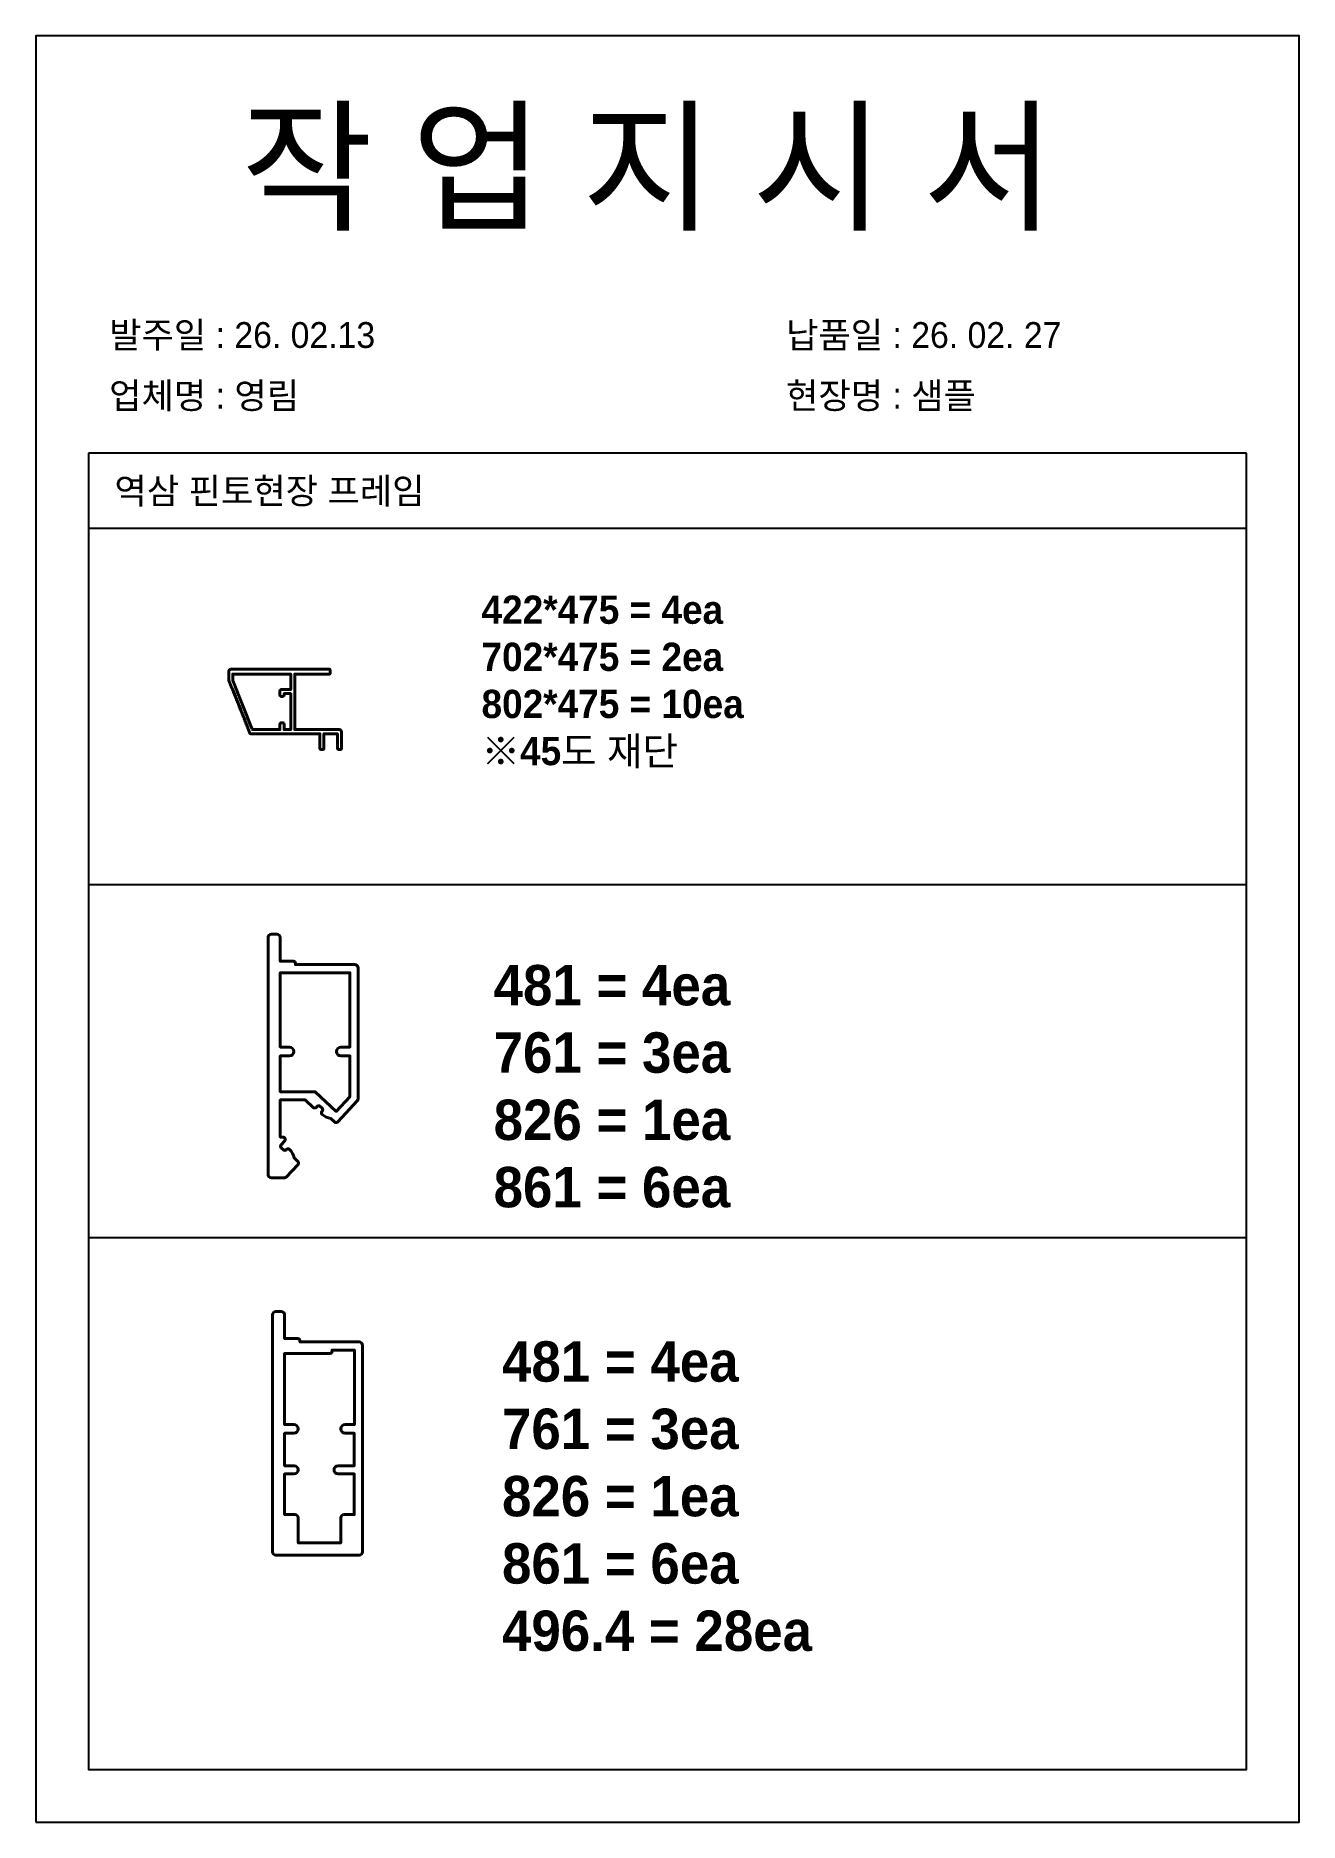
# Model space of a CAD drawing. Header units: millimetres. Extents: x -44117 to 256353, y -2095463 to 65325.
# Drawn here: x 115914 to 117594, y -718665 to -716289 of the extents above; entities that cross this region are included whole.
import ezdxf

# ---------------------------------------------------------------- set-up
doc = ezdxf.new("R2010")
doc.units = ezdxf.units.MM
doc.header["$LTSCALE"] = 10
doc.layers.add('1', color=2, linetype='Continuous', lineweight=40)

msp = doc.modelspace()

# ---------------------------------------------------------------- texts
at = {"attachment_point": 1}
for s, width, gutter_width, heights, insert, char_height in [('{\\fGulim|b0|i0|c129|p50;작 업 지 시 서}', 3307.3198183, 12.5, [-155.84554], (116187.26434, -716393.63243), 140), ('{\\fGulim|b0|i0|c129|p50;발주일 : 26. 02.13}', 3307.3198183, 12.5, [34.50412], (116012.05499, -716670.35285), 34.3), ('{\\fGulim|b0|i0|c129|p50;납품일 : 26. 02. 27}', 3307.3198183, 12.5, [37.67976], (116912.03297, -716670.35285), 34.3), ('{\\fGulim|b0|i0|c129|p50;업체명 : 영림}', 3307.3198183, 12.5, [36.11279], (116012.05499, -716751.00902), 34.3), ('{\\fGulim|b0|i0|c129|p50;현장명 : 샘플}', 3307.3198183, 12.5, [38.2735], (116912.03297, -716751.00902), 34.3), ('{\\fGulim|b0|i0|c129|p50;역삼 핀토현장 프레임}', 3307.3198183, 12.5, [38.31917], (116019.09719, -716877.67512), 34.3), ('{\\fGulim|b1|i0|c129|p50;422*475 = 4ea\\P702*475 = 2ea\\P802*475 = 10ea\\P※45도 재단}', 2416.4966702, 9.13314, [386.62888], (116507.16616, -717034.01178), 37.5919961), ('{\\fGulim|b1|i0|c129|p50;481 = 4ea \\P761 = 3ea\\P826 = 1ea\\P861 = 6ea}', 3452.1381003, 13.04734, [514.97906], (116523.30665, -717525.34809), 53.7028516), ('{\\fGulim|b1|i0|c129|p50;481 = 4ea\\P761 = 3ea\\P826 = 1ea\\P861 = 6ea\\P496.4 = 28ea}', 3452.1381003, 13.04734, [-413.71086], (116534.47789, -718025.81943), 53.7028516)]:
    msp.add_mtext_dynamic_manual_height_columns(s, width=width, gutter_width=gutter_width, heights=heights, dxfattribs=dict(at, insert=insert, char_height=char_height))

# ---------------------------------------------------------------- linework, layer by layer
for p, q in [((117524.45774, -716844.63964), (115984.45774, -716844.63964)), ((117524.45774, -716944.63964), (115984.45774, -716944.63964)), ((115984.45774, -717418.43143), (117524.45774, -717418.43143)), ((115984.45774, -717887.6233), (117524.45774, -717887.6233))]:
    msp.add_line(p, q)
msp.add_lwpolyline([(115914.45774, -718665.46991), (117594.45774, -718665.46991), (117594.45774, -716289.46991), (115914.45774, -716289.46991)], close=True)
msp.add_lwpolyline([(115984.45774, -716844.63964), (115984.45774, -718595.46991), (117524.45774, -718595.46991), (117524.45774, -716844.63964)])
at = {"layer": '1', "linetype": 'Continuous'}
msp.add_lwpolyline([(116174.05148, -717131.94994, 0.4142135624), (116171.05148, -717134.94994), (116171.05148, -717134.94994), (116171.05148, -717146.94996), (116175.08291, -717157.07142, 0.2391202845), (116176.10112, -717157.96866, -0.507244027), (116176.45941, -717158.86818, 0.507244027), (116177.35513, -717161.11701, -0.507244027), (116177.71341, -717162.01653, 0.507244027), (116178.60913, -717164.26535, -0.507244027), (116178.96742, -717165.16488, 0.507244027), (116179.86314, -717167.4137, -0.507244027), (116180.22142, -717168.31323, 0.507244027), (116181.11714, -717170.56205, -0.507244027), (116181.47543, -717171.46158, 0.507244027), (116182.37114, -717173.7104, -0.507244027), (116182.72943, -717174.60993, 0.507244027), (116183.62515, -717176.85875, -0.507244027), (116183.98344, -717177.75828, 0.507244027), (116184.87915, -717180.0071, -0.507244027), (116185.23744, -717180.90663, 0.507244027), (116186.13316, -717183.15545, -0.5072440269), (116186.49144, -717184.05498, 0.507244027), (116187.38716, -717186.3038, -0.507244027), (116187.74545, -717187.20333, 0.507244027), (116188.64117, -717189.45215, -0.507244027), (116188.99945, -717190.35168, 0.507244027), (116189.89517, -717192.6005, -0.507244027), (116190.25346, -717193.50003, 0.507244027), (116191.14918, -717195.74885, -0.507244027), (116191.50746, -717196.64838, 0.507244027), (116192.40318, -717198.8972, -0.507244027), (116192.76147, -717199.79673, 0.507244027), (116193.65718, -717202.04555, -0.507244027), (116194.01547, -717202.94508, 0.507244027), (116194.91119, -717205.1939, -0.507244027), (116195.26948, -717206.09343, 0.5070859448), (116196.16446, -717208.34206, -0.5106345368), (116196.51883, -717209.24722, 0.2375027855), (116196.38229, -717210.54641), (116199.02565, -717217.18294, 0.3070783015), (116199.86177, -717217.74991), (116292.25148, -717217.74991), (116292.25148, -717237.24995, 0.4142135624), (116293.75148, -717238.74995), (116296.15148, -717238.74995, 0.4142135624), (116297.65148, -717237.24995), (116297.65148, -717217.74991), (116315.65149, -717217.74991), (116315.65149, -717237.24995, 0.4142135624), (116317.15149, -717238.74995), (116319.55149, -717238.74995, 0.4142135624), (116321.05149, -717237.24995), (116321.05149, -717215.34996), (116321.05148, -717215.34994, 0.4142135624), (116318.05148, -717212.34994), (116318.05148, -717212.34991), (116258.95148, -717212.34991), (116258.95148, -717138.54998), (116304.55148, -717138.54998, 0.4142135624), (116306.05148, -717137.04998), (116306.05148, -717133.44998, 0.4142135624), (116304.55148, -717131.94998), (116174.05148, -717131.94998)], format="xyb", dxfattribs=at)
at = {"layer": '1'}
for points in [[(116202.27483, -717211.78301), (116176.45148, -717146.94996), (116176.45148, -717138.54998), (116253.55148, -717138.54998), (116253.55148, -717159.09998), (116240.65148, -717159.09998, 0.4142135624), (116239.15148, -717160.59998), (116239.15148, -717166.59998, 0.4142135624), (116240.65148, -717168.09998), (116243.05148, -717168.09998, 0.4142135624), (116244.55148, -717166.59998), (116244.55148, -717164.34998), (116253.55148, -717164.34998), (116253.55148, -717212.34998), (116244.55148, -717212.34998), (116244.55148, -717204.84998, 0.4142135624), (116243.05148, -717203.34998), (116240.65148, -717203.34998, 0.4142135624), (116239.15148, -717204.84998), (116239.15148, -717212.34998), (116203.11095, -717212.34998, -0.3070783015)], [(116263.17586, -717790.66595), (116247.55537, -717807.45433, -0.2082908297), (116245.57866, -717808.31514), (116227.85444, -717808.31514, -0.4142135624), (116223.35444, -717803.81514), (116223.35444, -717488.81514, -0.4142135624), (116227.85444, -717484.31514), (116235.05444, -717484.31514, -0.4142135624), (116239.55444, -717488.81514), (116239.55444, -717520.31514), (116257.10444, -717520.31514, -0.4142135624), (116259.80444, -717523.01514), (116259.80444, -717524.81514), (116338.55444, -717524.81514, -0.4142135624), (116343.05444, -717529.31514), (116343.05444, -717703.75331, -0.1895674439), (116342.33115, -717705.59251), (116315.91343, -717733.98539, -0.405078233), (116312.16027, -717734.17947), (116306.89258, -717729.57715, -0.1110445859), (116295.23823, -717724.20252, -0.4429793595), (116294.90464, -717720.21708), (116295.37246, -717719.7154, 0.4142135624), (116295.2392, -717715.89935), (116292.34304, -717713.19863, 0.4142135624), (116288.52699, -717713.33189), (116287.2994, -717714.64833, -0.4142135624), (116283.48335, -717714.78159), (116272.79563, -717704.81514), (116239.55444, -717704.81514), (116239.55444, -717754.31514), (116243.41318, -717754.31514, -0.4142135624), (116246.11318, -717757.01514), (116246.11318, -717757.75158, -0.1898559321), (116245.38784, -717759.59297), (116240.65071, -717764.67292, 0.4142135624), (116240.78397, -717768.48897), (116243.68013, -717771.18969, 0.4142135624), (116247.49618, -717771.05643), (116247.96194, -717770.55695, -0.4447681685), (116251.97159, -717770.62386, -0.1035172082), (116258.15878, -717781.66374, 0.1247014273), (116258.85493, -717782.79248), (116263.07877, -717786.88845, -0.4081778037)], [(116320.10728, -717634.61514), (116332.25444, -717634.61514), (116332.25444, -717535.61514), (116239.55728, -717535.61514), (116239.55728, -717630.11514), (116239.55728, -717634.61514), (116251.70444, -717634.61514, -1), (116251.70444, -717646.31514), (116246.75444, -717646.31514), (116239.55728, -717646.31514), (116239.55728, -717694.01514), (116285.90586, -717694.01514), (116314.01606, -717720.16985), (116332.25444, -717700.56785), (116332.25444, -717646.31514), (116320.10728, -717646.31514, -1)], [(116233.69013, -717986.1754), (116240.89013, -717986.1754, -0.4142135624), (116245.39013, -717990.6754), (116245.39013, -718022.1754), (116262.94013, -718022.1754, -0.4142135624), (116265.64013, -718024.8754), (116265.64013, -718026.6754), (116344.39013, -718026.6754, -0.4142135624), (116348.89013, -718031.1754), (116348.89013, -718305.6754, -0.4142135624), (116344.39013, -718310.1754), (116233.69013, -718310.1754, -0.4142135624), (116229.19013, -718305.6754), (116229.19013, -717990.6754, -0.4142135624)], [(116257.54013, -718148.1754), (116245.39013, -718148.1754), (116245.39013, -718191.3754), (116257.99013, -718191.3754, -1), (116257.99013, -718202.1754), (116245.39013, -718202.1754), (116245.39013, -718256.1754), (116258.89013, -718256.1754, -0.4142135624), (116263.39013, -718260.6754), (116263.39013, -718293.9754), (116320.03521, -718293.9754), (116320.03521, -718260.6754, -0.4142135624), (116324.53521, -718256.1754), (116338.03521, -718256.1754), (116338.03521, -718202.1754), (116316.43521, -718202.1754, -1), (116316.43521, -718191.3754), (116338.03521, -718191.3754), (116338.03521, -718148.1754), (116325.94013, -718148.1754, -1), (116325.94013, -718136.4754), (116338.08729, -718136.4754), (116338.08729, -718037.4754), (116308.39013, -718037.4754), (116308.39013, -718039.2754, -0.4142135624), (116305.69013, -718041.9754), (116245.39013, -718041.9754), (116245.39013, -718136.4754), (116257.54013, -718136.4754, -1)]]:
    msp.add_lwpolyline(points, format="xyb", close=True, dxfattribs=at)

msp.set_redraw_order([(e.dxf.handle, doc.entitydb.next_handle()) for e in msp.query("TEXT MTEXT ATTDEF DIMENSION ARC_DIMENSION")])  # texts and dimensions are drawn at this point

doc.saveas('drawing.dxf')
